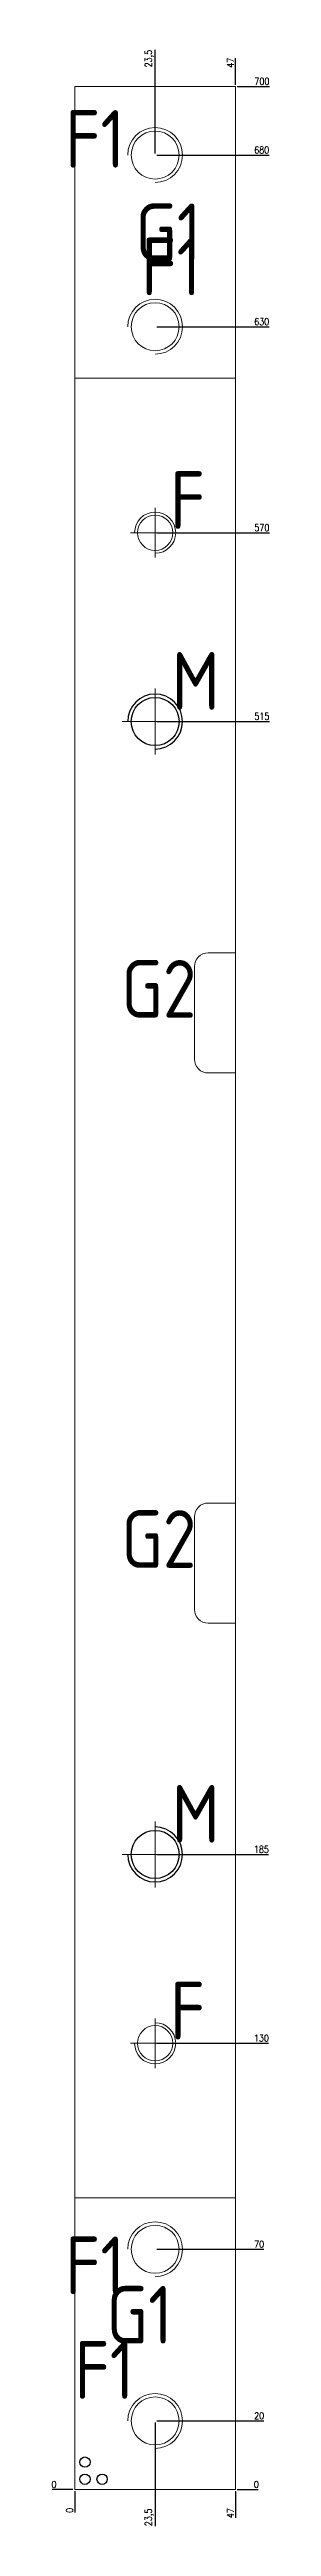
# Model space of a CAD drawing. Header units: millimetres. Extents: x 48729 to 52518, y -13032 to -10902.
# Drawn here: x 49853 to 49917, y -11916 to -11194 of the extents above; entities that cross this region are included whole.
import ezdxf
from ezdxf.enums import TextEntityAlignment as Align

# ---------------------------------------------------------------- set-up
doc = ezdxf.new("R2010")
doc.units = ezdxf.units.MM
for name, pattern in [('ACAD_ISO03W100', [0]), ('CENTER', [0]), ('DASHED', [0]), ('HIDDEN', [0])]:
    doc.linetypes.add(name, pattern=pattern)
for name, color, linetype in [('B2', 255, 'Continuous'), ('B2_O', 40, 'Continuous'), ('DIM', 4, 'Continuous'), ('TEXT', 4, 'Continuous')]:
    doc.layers.add(name, color=color, linetype=linetype)
doc.styles.add('gbenor', font='gbenor.shx', dxfattribs={"bigfont": 'gbcbig.shx'})
doc.styles.get("Standard").update_dxf_attribs({"font": 'txt.shx', "width": 0.85, "bigfont": 'ctxt.shx'})
doc.dimstyles.new('T-2-WX', dxfattribs={"dimtxt": 2, "dimasz": 2, "dimexe": 0.5, "dimexo": 0.5, "dimgap": 0.5, "dimtad": 1, "dimtxsty": 'Standard', "dimblk": 'OPEN30', "dimcen": 0, "dimazin": 3, "dimtfac": 1, "dimtmove": 0, "dimatfit": 3, "dimldrblk": 'OPEN30', "dimlwd": -1, "dimlwe": -1})

msp = doc.modelspace()

# ---------------------------------------------------------------- texts
at = {"layer": 'TEXT', "color": 4, "style": 'gbenor'}
for s, p in [('F1', (49865.52, -11220.248)), ('G1 ', (49891.462, -11247.448)), ('F1', (49887.762, -11257.407)), ('F', (49892.556, -11325.454)), ('M', (49894.913, -11378.097)), ('G2 ', (49888.69, -11467.819)), ('G2 ', (49888.69, -11628.077)), ('M', (49894.913, -11708.097)), ('F', (49892.556, -11765.454)), ('F1', (49865.52, -11839.648)), ('G1 ', (49883.062, -11854.048)), ('F1', (49868.241, -11870.127))]:
    msp.add_text(s, height=16.8, dxfattribs=at).set_placement(p, align=Align.MIDDLE_CENTER)

# ---------------------------------------------------------------- blocks, each defined once
blk = doc.blocks.new('*D7643')
at = {"layer": 'Defpoints', "color": 0}
for p in [(49859.56, -11904.95), (49906.56, -11904.95), (49911.56, -11904.95)]:
    blk.add_point(p, dxfattribs=at)
at = {"layer": 'DIM', "color": 0}
blk.add_line((49907.06, -11904.95), (49913.19, -11904.95), dxfattribs=at)
at = {"layer": 'DIM', "color": 0, "insert": (49912.63, -11903.45), "char_height": 2, "attachment_point": 5}
blk.add_mtext('0', dxfattribs=at)
blk = doc.blocks.new('_Open30')
blk = doc.blocks.new('*D7644')
at = {"layer": 'Defpoints', "color": 0}
for p in [(49883.06, -11884.95), (49911.56, -11884.95), (49859.56, -11904.95)]:
    blk.add_point(p, dxfattribs=at)
at = {"layer": 'DIM', "color": 0}
blk.add_line((49883.56, -11884.95), (49914.81, -11884.95), dxfattribs=at)
at = {"layer": 'DIM', "color": 0, "insert": (49913.44, -11883.45), "char_height": 2, "attachment_point": 5}
blk.add_mtext('20', dxfattribs=at)
blk = doc.blocks.new('*D7645')
at = {"layer": 'Defpoints', "color": 0}
for p in [(49883.06, -11834.95), (49911.56, -11834.95), (49859.56, -11904.95)]:
    blk.add_point(p, dxfattribs=at)
at = {"layer": 'DIM', "color": 0}
blk.add_line((49883.56, -11834.95), (49914.81, -11834.95), dxfattribs=at)
at = {"layer": 'DIM', "color": 0, "insert": (49913.44, -11833.45), "char_height": 2, "attachment_point": 5}
blk.add_mtext('70', dxfattribs=at)
blk = doc.blocks.new('*D7646')
at = {"layer": 'Defpoints', "color": 0}
for p in [(49883.06, -11774.95), (49911.56, -11774.95), (49859.56, -11904.95)]:
    blk.add_point(p, dxfattribs=at)
at = {"layer": 'DIM', "color": 0}
blk.add_line((49883.56, -11774.95), (49916.19, -11774.95), dxfattribs=at)
at = {"layer": 'DIM', "color": 0, "insert": (49914.13, -11773.45), "char_height": 2, "attachment_point": 5}
blk.add_mtext('130', dxfattribs=at)
blk = doc.blocks.new('*D7647')
at = {"layer": 'Defpoints', "color": 0}
for p in [(49883.06, -11719.95), (49911.56, -11719.95), (49859.56, -11904.95)]:
    blk.add_point(p, dxfattribs=at)
at = {"layer": 'DIM', "color": 0}
blk.add_line((49883.56, -11719.95), (49916.19, -11719.95), dxfattribs=at)
at = {"layer": 'DIM', "color": 0, "insert": (49914.13, -11718.45), "char_height": 2, "attachment_point": 5}
blk.add_mtext('185', dxfattribs=at)
blk = doc.blocks.new('*D7648')
at = {"layer": 'Defpoints', "color": 0}
for p in [(49883.06, -11389.95), (49911.56, -11389.95), (49859.56, -11904.95)]:
    blk.add_point(p, dxfattribs=at)
at = {"layer": 'DIM', "color": 0}
blk.add_line((49883.56, -11389.95), (49916.43, -11389.95), dxfattribs=at)
at = {"layer": 'DIM', "color": 0, "insert": (49914.25, -11388.45), "char_height": 2, "attachment_point": 5}
blk.add_mtext('515', dxfattribs=at)
blk = doc.blocks.new('*D7649')
at = {"layer": 'Defpoints', "color": 0}
for p in [(49883.06, -11334.95), (49911.56, -11334.95), (49859.56, -11904.95)]:
    blk.add_point(p, dxfattribs=at)
at = {"layer": 'DIM', "color": 0}
blk.add_line((49883.56, -11334.95), (49916.43, -11334.95), dxfattribs=at)
at = {"layer": 'DIM', "color": 0, "insert": (49914.25, -11333.45), "char_height": 2, "attachment_point": 5}
blk.add_mtext('570', dxfattribs=at)
blk = doc.blocks.new('*D7650')
at = {"layer": 'Defpoints', "color": 0}
for p in [(49883.06, -11274.95), (49911.56, -11274.95), (49859.56, -11904.95)]:
    blk.add_point(p, dxfattribs=at)
at = {"layer": 'DIM', "color": 0}
blk.add_line((49883.56, -11274.95), (49916.35, -11274.95), dxfattribs=at)
at = {"layer": 'DIM', "color": 0, "insert": (49914.21, -11273.45), "char_height": 2, "attachment_point": 5}
blk.add_mtext('630', dxfattribs=at)
blk = doc.blocks.new('*D7651')
at = {"layer": 'Defpoints', "color": 0}
for p in [(49883.06, -11224.95), (49911.56, -11224.95), (49859.56, -11904.95)]:
    blk.add_point(p, dxfattribs=at)
at = {"layer": 'DIM', "color": 0}
blk.add_line((49883.56, -11224.95), (49916.35, -11224.95), dxfattribs=at)
at = {"layer": 'DIM', "color": 0, "insert": (49914.21, -11223.45), "char_height": 2, "attachment_point": 5}
blk.add_mtext('680', dxfattribs=at)
blk = doc.blocks.new('*D7652')
at = {"layer": 'Defpoints', "color": 0}
for p in [(49906.56, -11204.95), (49911.56, -11204.95), (49859.56, -11904.95)]:
    blk.add_point(p, dxfattribs=at)
at = {"layer": 'DIM', "color": 0}
blk.add_line((49907.06, -11204.95), (49916.43, -11204.95), dxfattribs=at)
at = {"layer": 'DIM', "color": 0, "insert": (49914.25, -11203.45), "char_height": 2, "attachment_point": 5}
blk.add_mtext('700', dxfattribs=at)
blk = doc.blocks.new('*D7653')
at = {"layer": 'Defpoints', "color": 0}
for p in [(49854.56, -11904.95), (49859.56, -11904.95), (49859.56, -11904.95)]:
    blk.add_point(p, dxfattribs=at)
at = {"layer": 'DIM', "color": 0}
blk.add_line((49859.06, -11904.95), (49852.93, -11904.95), dxfattribs=at)
at = {"layer": 'DIM', "color": 0, "insert": (49853.49, -11903.45), "char_height": 2, "attachment_point": 5}
blk.add_mtext('0', dxfattribs=at)
blk = doc.blocks.new('*D7654')
at = {"layer": 'Defpoints', "color": 0}
for p in [(49859.56, -11904.95), (49906.56, -11904.95), (49906.56, -11909.95)]:
    blk.add_point(p, dxfattribs=at)
at = {"layer": 'DIM', "color": 0}
blk.add_line((49906.56, -11905.45), (49906.56, -11913.2), dxfattribs=at)
at = {"layer": 'DIM', "color": 0, "insert": (49905.06, -11911.82), "char_height": 2, "attachment_point": 5, "rotation": 90}
blk.add_mtext('47', dxfattribs=at)
blk = doc.blocks.new('*D7655')
at = {"layer": 'Defpoints', "color": 0}
for p in [(49883.06, -11884.95), (49859.56, -11904.95), (49883.06, -11909.95)]:
    blk.add_point(p, dxfattribs=at)
at = {"layer": 'DIM', "color": 0}
blk.add_line((49883.06, -11885.45), (49883.06, -11915.63), dxfattribs=at)
at = {"layer": 'DIM', "color": 0, "insert": (49881.37, -11913.04), "char_height": 2, "attachment_point": 5, "rotation": 90}
blk.add_mtext('23,5', dxfattribs=at)
blk = doc.blocks.new('*D7656')
at = {"layer": 'Defpoints', "color": 0}
for p in [(49859.56, -11904.95), (49859.56, -11904.95), (49859.56, -11909.95)]:
    blk.add_point(p, dxfattribs=at)
at = {"layer": 'DIM', "color": 0}
blk.add_line((49859.56, -11905.45), (49859.56, -11911.58), dxfattribs=at)
at = {"layer": 'DIM', "color": 0, "insert": (49858.06, -11911.01), "char_height": 2, "attachment_point": 5, "rotation": 90}
blk.add_mtext('0', dxfattribs=at)
blk = doc.blocks.new('*D7657')
at = {"layer": 'Defpoints', "color": 0}
for p in [(49906.56, -11199.95), (49906.56, -11204.95), (49859.56, -11904.95)]:
    blk.add_point(p, dxfattribs=at)
at = {"layer": 'DIM', "color": 0}
blk.add_line((49906.56, -11204.45), (49906.56, -11196.7), dxfattribs=at)
at = {"layer": 'DIM', "color": 0, "insert": (49905.06, -11198.07), "char_height": 2, "attachment_point": 5, "rotation": 90}
blk.add_mtext('47', dxfattribs=at)
blk = doc.blocks.new('*D7658')
at = {"layer": 'Defpoints', "color": 0}
for p in [(49883.06, -11199.95), (49883.06, -11224.95), (49859.56, -11904.95)]:
    blk.add_point(p, dxfattribs=at)
at = {"layer": 'DIM', "color": 0}
blk.add_line((49883.06, -11224.45), (49883.06, -11194.27), dxfattribs=at)
at = {"layer": 'DIM', "color": 0, "insert": (49881.37, -11196.86), "char_height": 2, "attachment_point": 5, "rotation": 90}
blk.add_mtext('23,5', dxfattribs=at)

# ---------------------------------------------------------------- dimensions: what is measured, and where the dimension line sits
at = {"layer": 'DIM', "color": 94}
for feature_location, offset, dtype, origin, picture, middle in [((49883.062, -11224.948), (0, 25), 1, (49859.562, -11904.948), '*D7658', (49881.371, -11196.857)), ((49906.562, -11204.948), (0, 5), 1, (49859.562, -11904.948), '*D7657', (49905.062, -11198.072)), ((49906.562, -11204.948), (5, 0), 0, (49859.562, -11904.948), '*D7652', (49914.247, -11203.448)), ((49883.062, -11224.948), (28.5, 0), 0, (49859.562, -11904.948), '*D7651', (49914.207, -11223.448)), ((49883.062, -11274.948), (28.5, 0), 0, (49859.562, -11904.948), '*D7650', (49914.207, -11273.448)), ((49883.062, -11334.948), (28.5, 0), 0, (49859.562, -11904.948), '*D7649', (49914.247, -11333.448)), ((49883.062, -11389.948), (28.5, 0), 0, (49859.562, -11904.948), '*D7648', (49914.247, -11388.448)), ((49883.062, -11719.948), (28.5, 0), 0, (49859.562, -11904.948), '*D7647', (49914.126, -11718.448)), ((49883.062, -11774.948), (28.5, 0), 0, (49859.562, -11904.948), '*D7646', (49914.126, -11773.448)), ((49883.062, -11834.948), (28.5, 0), 0, (49859.562, -11904.948), '*D7645', (49913.438, -11833.448)), ((49883.062, -11884.948), (28.5, 0), 0, (49859.562, -11904.948), '*D7644', (49913.438, -11883.448)), ((49883.062, -11884.948), (0, -25), 1, (49859.562, -11904.948), '*D7655', (49881.371, -11913.038)), ((49859.561525038, -11904.947960752), (-5, 0), 0, (49859.561525038, -11904.947960752), '*D7653', (49853.494858372, -11903.447960752)), ((49906.561525038, -11904.947960752), (5, 0), 0, (49859.561525038, -11904.947960752), '*D7643', (49912.628191705, -11903.447960752)), ((49859.561525038, -11904.947960752), (0, -5), 1, (49859.561525038, -11904.947960752), '*D7656', (49858.061525038, -11911.014627419)), ((49906.562, -11904.948), (0, -5), 1, (49859.562, -11904.948), '*D7654', (49905.062, -11911.824))]:
    dim = msp.add_ordinate_dim(feature_location=feature_location, offset=offset, dtype=dtype, origin=origin, dimstyle='T-2-WX', dxfattribs=at)
    dim.commit()
    dim.dimension.update_dxf_attribs({"geometry": picture, "text_midpoint": middle})

# ---------------------------------------------------------------- linework, layer by layer
at = {"layer": 'B2', "lineweight": 13, "ltscale": 0.5}
msp.add_lwpolyline([(49906.562, -11904.948), (49859.562, -11904.948), (49859.562, -11204.948), (49906.562, -11204.948)], close=True, dxfattribs=at)
at = {"layer": 'B2_O', "color": 4, "linetype": 'CENTER', "lineweight": 15}
for p, q in [((49883.062, -11342.148), (49883.062, -11327.748)), ((49875.862, -11334.948), (49890.262, -11334.948)), ((49883.062, -11399.548), (49883.062, -11380.348)), ((49873.462, -11389.948), (49892.662, -11389.948)), ((49883.062, -11710.348), (49883.062, -11729.548)), ((49873.462, -11719.948), (49892.662, -11719.948)), ((49883.062, -11767.748), (49883.062, -11782.148)), ((49875.862, -11774.948), (49890.262, -11774.948))]:
    msp.add_line(p, q, dxfattribs=at)
at = {"layer": 'B2_O', "color": 94, "linetype": 'HIDDEN', "lineweight": 15, "ltscale": 2}
for points in [[(49859.562, -11289.948), (49859.562, -11204.948), (49906.562, -11204.948), (49906.562, -11289.948)], [(49859.562, -11819.948), (49859.562, -11904.948), (49906.562, -11904.948), (49906.562, -11819.948)]]:
    msp.add_lwpolyline(points, close=True, dxfattribs=at)
at = {"layer": 'B2_O', "color": 94, "linetype": 'Continuous', "lineweight": 15}
for points in [[(49894.562, -11488.319), (49894.562, -11461.319, -0.4142136), (49898.562, -11457.319), (49906.562, -11457.319), (49906.562, -11492.319), (49898.562, -11492.319, -0.4142136)], [(49894.562, -11648.577), (49894.562, -11621.577, -0.4142136), (49898.562, -11617.577), (49906.562, -11617.577), (49906.562, -11652.577), (49898.562, -11652.577, -0.4142136)]]:
    msp.add_lwpolyline(points, format="xyb", close=True, dxfattribs=at)
at = {"layer": 'B2_O', "linetype": 'Continuous', "lineweight": 15}
for centre in [(49883.062, -11224.948), (49883.062, -11274.948), (49883.062, -11834.948), (49883.062, -11884.948)]:
    msp.add_circle(centre, 7, dxfattribs=at)
at = {"layer": 'B2_O', "color": 4, "linetype": 'DASHED', "lineweight": 15}
for centre in [(49883.062, -11334.948), (49883.062, -11774.948)]:
    msp.add_circle(centre, 5.15, dxfattribs=at)
at = {"layer": 'B2_O', "color": 4, "linetype": 'ACAD_ISO03W100', "ltscale": 2}
for centre in [(49883.062, -11389.948), (49883.062, -11719.948)]:
    msp.add_circle(centre, 7, dxfattribs=at)
at = {"layer": 'B2_O', "linetype": 'Continuous', "lineweight": 15}
for centre in [(49883.062, -11224.948), (49883.062, -11274.948), (49883.062, -11834.948), (49883.062, -11884.948)]:
    msp.add_arc(centre, 8, 270, 180, dxfattribs=at)
at = {"layer": 'B2_O', "color": 4, "linetype": 'DASHED', "lineweight": 15}
for centre, start, end in [((49883.062, -11334.948), 270, 180), ((49883.062, -11774.948), 180, 90)]:
    msp.add_arc(centre, 6, start, end, dxfattribs=at)
at = {"layer": 'B2_O', "color": 4, "linetype": 'ACAD_ISO03W100', "ltscale": 2}
for centre, start, end in [((49883.062, -11389.948), 270, 180), ((49883.062, -11719.948), 180, 90)]:
    msp.add_arc(centre, 8, start, end, dxfattribs=at)
at = {"layer": 'TEXT', "color": 4}
for centre in [(49862.562, -11896.948), (49862.562, -11901.948), (49867.562, -11901.948)]:
    msp.add_circle(centre, 1.5, dxfattribs=at)

msp.set_redraw_order([(e.dxf.handle, doc.entitydb.next_handle()) for e in msp.query("TEXT MTEXT ATTDEF DIMENSION ARC_DIMENSION")])  # texts and dimensions are drawn at this point

doc.saveas('drawing.dxf')
